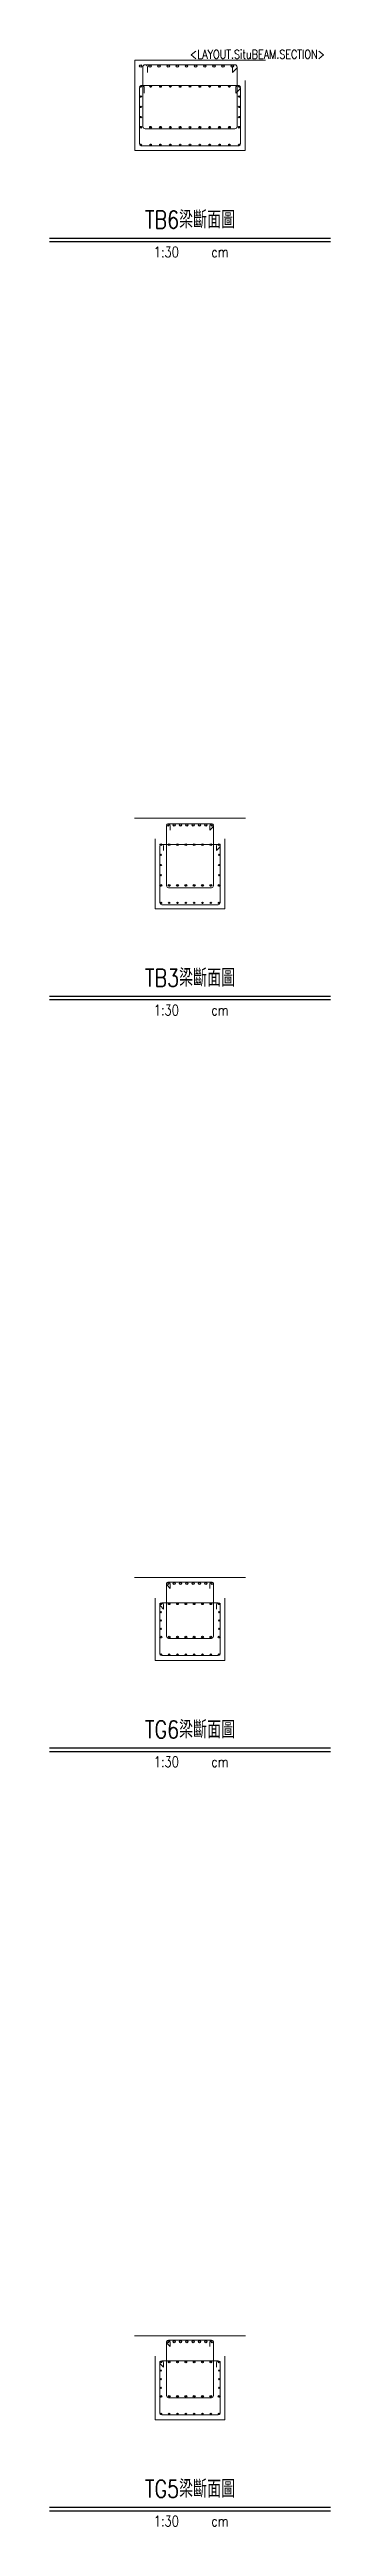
# Model space of a CAD drawing. Extents: x -4754 to 4976, y -19960 to 3841.
# Drawn here: x 4493 to 4976, y -4072 to 175 of the extents above; entities that cross this region are included whole.
import ezdxf
from ezdxf.enums import TextEntityAlignment as Align

# ---------------------------------------------------------------- set-up
doc = ezdxf.new("R2010")
doc.units = 0
doc.header["$LTSCALE"] = 3
doc.layers.get('0').update_dxf_attribs({"linetype": 'CONTINUOUS'})
doc.layers.add('HB_0', color=7, linetype='CONTINUOUS', transparency=0.5)
for name, color, linetype in [('HB_TXT_CTEXT', 2, 'CONTINUOUS'), ('RCAD.PARM.Treatle', 2, 'CONTINUOUS'), ('鋼筋', 3, 'CONTINUOUS')]:
    doc.layers.add(name, color=color, linetype=linetype)
doc.styles.get("Standard").update_dxf_attribs({"font": 'ROMANS.shx', "width": 0.8, "bigfont": 'chineset.shx'})

msp = doc.modelspace()

# ---------------------------------------------------------------- texts
at = {"layer": 'RCAD.PARM.Treatle', "color": 4, "linetype": 'Continuous', "width": 0.8}
msp.add_text('<LAYOUT.SituBEAM.SECTION>', height=15, rotation=360, dxfattribs=at).set_placement((4734.573, 155.198), align=Align.BOTTOM_LEFT)

# ---------------------------------------------------------------- blocks, each defined once
blk = doc.blocks.new('title_beam')
at = {"color": 3, "linetype": 'Continuous'}
blk.add_line((-241.2, 0), (241.2, 0), dxfattribs=at)
at = {"color": 1, "linetype": 'Continuous'}
blk.add_line((-241.2, -6), (241.2, -6), dxfattribs=at)
at = {"color": 3, "linetype": 'Continuous', "width": 0.8}
blk.add_attdef('TITLE', text='', height=30, dxfattribs=at).set_placement((0, 33), align=Align.MIDDLE)
at = {"linetype": 'Continuous', "width": 0.8}
blk.add_attdef('SCALE', text='', height=18, dxfattribs=at).set_placement((-40.6, -24), align=Align.MIDDLE)
blk.add_attdef('CM', (36.5, -33), '', height=18, dxfattribs=at)
blk = doc.blocks.new('C')
at = {"color": 3, "linetype": 'Continuous'}
blk.add_circle((0, 0), 1.2, dxfattribs=at)

# ---------------------------------------------------------------- linework, layer by layer
at = {"layer": 'HB_0', "lineweight": 5}
for p, q in [((4640.073, 157.212, 399.995), (4864.073, 157.212, 399.995)), ((4639.573, -1142.788, 399.995), (4829.573, -1142.788, 399.995)), ((4829.573, -2444.802, -349), (4639.573, -2444.802, -349)), ((4829.573, -3744.802, -349), (4639.573, -3744.802, -349))]:
    msp.add_line(p, q, dxfattribs=at)
for points in [[(4640.073, 157.212, 399.995), (4640.073, 2.212, 399.995), (4829.073, 2.212, 399.995), (4829.073, 122.212, 399.995)], [(4674.573, -1177.788, 399.995), (4674.573, -1297.788, 399.995), (4794.573, -1297.788, 399.995), (4794.573, -1177.788, 399.995)], [(4794.573, -2479.802, -349), (4794.573, -2586.802, -349), (4674.573, -2586.802, -349), (4674.573, -2479.802, -349)], [(4794.573, -3779.802, -349), (4794.573, -3888.802, -349), (4674.573, -3888.802, -349), (4674.573, -3779.802, -349)]]:
    msp.add_polyline3d(points, dxfattribs=at)
at = {"layer": '鋼筋', "lineweight": 5}
for p, q in [((4653.668, 145.483, 374.043), (4653.668, 135.943, 374.091)), ((4653.668, 43.616, 372.966), (4653.668, 145.475, 372.453)), ((4811.503, 149.458, 374.023), (4657.643, 149.458, 374.023)), ((4661.618, 145.475, 372.453), (4661.618, 135.935, 372.501)), ((4807.528, 135.935, 372.501), (4807.528, 145.475, 372.453)), ((4807.568, 135.927, 374.092), (4814.314, 142.672, 374.058)), ((4815.478, 145.475, 372.453), (4815.478, 43.616, 372.966)), ((4648.168, 109.936, 371.042), (4648.168, 100.396, 371.09)), ((4648.168, 14.07, 369.935), (4648.168, 109.928, 369.452)), ((4817.003, 113.911, 371.022), (4652.143, 113.911, 371.022)), ((4656.118, 109.928, 369.452), (4656.118, 100.388, 369.5)), ((4813.028, 100.388, 369.5), (4813.028, 109.928, 369.452)), ((4813.068, 100.379, 371.09), (4819.814, 107.125, 371.056)), ((4820.978, 109.928, 369.452), (4820.978, 14.07, 369.935)), ((4817.003, 10.095, 369.955), (4652.143, 10.095, 369.955)), ((4811.503, 39.641, 372.986), (4657.643, 39.641, 372.986)), ((4783.143, -1187.459, 130.706), (4686.003, -1187.459, 130.706)), ((4694.328, -1155.493, 53.084), (4694.328, -1163.113, 53.123)), ((4694.328, -1258.638, 52.333), (4694.328, -1155.499, 51.814)), ((4771.643, -1152.318, 53.068), (4697.503, -1152.318, 53.068)), ((4700.678, -1155.499, 51.814), (4700.678, -1163.119, 51.853)), ((4768.468, -1163.119, 51.853), (4768.468, -1155.499, 51.814)), ((4768.5, -1163.126, 53.123), (4773.888, -1157.738, 53.096)), ((4774.818, -1155.499, 51.814), (4774.818, -1258.638, 52.333)), ((4682.828, -1190.634, 130.722), (4682.828, -1198.254, 130.761)), ((4682.828, -1287.778, 129.941), (4682.828, -1190.64, 129.452)), ((4689.178, -1190.64, 129.452), (4689.178, -1198.26, 129.491)), ((4779.968, -1198.26, 129.491), (4779.968, -1190.64, 129.452)), ((4780, -1198.267, 130.761), (4785.388, -1192.879, 130.733)), ((4786.318, -1190.64, 129.452), (4786.318, -1287.778, 129.941)), ((4771.643, -1261.813, 52.349), (4697.503, -1261.813, 52.349)), ((4783.143, -1290.953, 129.957), (4686.003, -1290.953, 129.957)), ((4694.328, -2455.732, -162.54), (4694.328, -2545.872, -162.54)), ((4700.646, -2463.365, -163.81), (4695.258, -2457.977, -163.81)), ((4697.503, -2452.557, -163.81), (4771.643, -2452.557, -163.81)), ((4700.678, -2463.352, -162.54), (4700.678, -2455.732, -162.54)), ((4768.468, -2455.732, -162.54), (4768.468, -2463.352, -162.54)), ((4774.818, -2455.732, -163.81), (4774.818, -2463.352, -163.81)), ((4774.818, -2545.872, -162.54), (4774.818, -2455.732, -162.54)), ((4682.828, -2491.232, -160), (4682.828, -2575.372, -160)), ((4689.146, -2498.865, -161.27), (4683.758, -2493.477, -161.27)), ((4686.003, -2488.057, -161.27), (4783.143, -2488.057, -161.27)), ((4689.178, -2498.852, -160), (4689.178, -2491.232, -160)), ((4779.968, -2491.232, -160), (4779.968, -2498.852, -160)), ((4786.318, -2491.232, -161.27), (4786.318, -2498.852, -161.27)), ((4786.318, -2575.372, -160), (4786.318, -2491.232, -160)), ((4686.003, -2578.547, -160), (4783.143, -2578.547, -160)), ((4697.503, -2549.047, -162.54), (4771.643, -2549.047, -162.54)), ((4694.328, -3755.732, -162.54), (4694.328, -3847.872, -162.54)), ((4700.646, -3763.365, -163.81), (4695.258, -3757.977, -163.81)), ((4697.503, -3752.557, -163.81), (4771.643, -3752.557, -163.81)), ((4700.678, -3763.352, -162.54), (4700.678, -3755.732, -162.54)), ((4768.468, -3755.732, -162.54), (4768.468, -3763.352, -162.54)), ((4774.818, -3755.732, -163.81), (4774.818, -3763.352, -163.81)), ((4774.818, -3847.872, -162.54), (4774.818, -3755.732, -162.54)), ((4682.828, -3791.232, -160), (4682.828, -3877.372, -160)), ((4689.146, -3798.865, -161.27), (4683.758, -3793.477, -161.27)), ((4686.003, -3788.057, -161.27), (4783.143, -3788.057, -161.27)), ((4689.178, -3798.852, -160), (4689.178, -3791.232, -160)), ((4779.968, -3791.232, -160), (4779.968, -3798.852, -160)), ((4786.318, -3791.232, -161.27), (4786.318, -3798.852, -161.27)), ((4786.318, -3877.372, -160), (4786.318, -3791.232, -160)), ((4697.503, -3851.047, -162.54), (4771.643, -3851.047, -162.54)), ((4686.003, -3880.547, -160), (4783.143, -3880.547, -160))]:
    msp.add_line(p, q, dxfattribs=at)
at = {"layer": '鋼筋', "lineweight": 5, "extrusion": (1.23285e-18, 0.005033, 0.999987)}
for centre, radius in [((4657.643, 143.598, 374.771), 3.975), ((4652.143, 108.067, 371.591), 3.975), ((4686.003, -1191.277, 124.727), 3.175), ((4697.503, -1155.745, 47.267), 3.175)]:
    msp.add_arc(centre, radius, 90, 180, dxfattribs=at)
at = {"layer": '鋼筋', "lineweight": 5, "extrusion": (-1.23285e-18, -0.005033, -0.999987)}
for centre, radius, start, end in [((-4657.643, 143.598, -373.181), 3.975, 0, 180), ((-4811.503, 143.598, -373.181), 3.975, 0, 180), ((-4652.143, 108.067, -370.001), 3.975, 0, 180), ((-4817.003, 108.067, -370.001), 3.975, 0, 180), ((-4657.643, 41.738, -373.181), 3.975, 270, 0), ((-4811.503, 41.738, -373.181), 3.975, 180, 270), ((-4652.143, 12.208, -370.001), 3.975, 270, 0), ((-4817.003, 12.208, -370.001), 3.975, 180, 270), ((-4686.003, -1191.277, -123.457), 3.175, 0, 180), ((-4697.503, -1155.745, -45.997), 3.175, 0, 180), ((-4771.643, -1155.745, -45.997), 3.175, 0, 180), ((-4783.143, -1191.277, -123.457), 3.175, 0, 180), ((-4697.503, -1258.886, -45.997), 3.175, 270, 0), ((-4771.643, -1258.886, -45.997), 3.175, 180, 270), ((-4686.003, -1288.416, -123.457), 3.175, 270, 0), ((-4783.143, -1288.416, -123.457), 3.175, 180, 270)]:
    msp.add_arc(centre, radius, start, end, dxfattribs=at)
at = {"layer": '鋼筋', "lineweight": 5, "extrusion": (1.73472e-18, 0.005033, 0.999987)}
for centre, radius in [((4811.503, 143.598, 374.771), 3.975), ((4817.003, 108.067, 371.591), 3.975), ((4771.643, -1155.745, 47.267), 3.175), ((4783.143, -1191.277, 124.727), 3.175)]:
    msp.add_arc(centre, radius, 315, 90, dxfattribs=at)
at = {"layer": '鋼筋', "lineweight": 5, "extrusion": (-8.62817e-32, -1.22465e-16, -1)}
for centre in [(-4697.503, -2455.732, 163.81), (-4697.503, -3755.732, 163.81)]:
    msp.add_arc(centre, 3.175, 315, 90, dxfattribs=at)
at = {"layer": '鋼筋', "lineweight": 5}
for centre, start, end in [((4697.503, -2455.732, -162.54), 0, 180), ((4771.643, -2455.732, -162.54), 0, 180), ((4686.003, -2491.232, -160), 0, 180), ((4783.143, -2491.232, -160), 0, 180), ((4697.503, -2545.872, -162.54), 180, 270), ((4771.643, -2545.872, -162.54), 270, 0), ((4686.003, -2575.372, -160), 180, 270), ((4783.143, -2575.372, -160), 270, 0), ((4697.503, -3755.732, -162.54), 0, 180), ((4771.643, -3755.732, -162.54), 0, 180), ((4686.003, -3791.232, -160), 0, 180), ((4783.143, -3791.232, -160), 0, 180), ((4697.503, -3847.872, -162.54), 180, 270), ((4771.643, -3847.872, -162.54), 270, 0), ((4686.003, -3877.372, -160), 180, 270), ((4783.143, -3877.372, -160), 270, 0)]:
    msp.add_arc(centre, 3.175, start, end, dxfattribs=at)
at = {"layer": '鋼筋', "lineweight": 5, "extrusion": (-7.68898e-32, -1.22465e-16, -1)}
for centre in [(-4771.643, -2455.732, 163.81), (-4771.643, -3755.732, 163.81)]:
    msp.add_arc(centre, 3.175, 90, 180, dxfattribs=at)
at = {"layer": '鋼筋', "lineweight": 5, "extrusion": (-3.69779e-32, -1.22465e-16, -1)}
for centre in [(-4686.003, -2491.232, 161.27), (-4686.003, -3791.232, 161.27)]:
    msp.add_arc(centre, 3.175, 315, 90, dxfattribs=at)
at = {"layer": '鋼筋', "lineweight": 5, "extrusion": (-2.99908e-32, -1.22465e-16, -1)}
for centre in [(-4783.143, -2491.232, 161.27), (-4783.143, -3791.232, 161.27)]:
    msp.add_arc(centre, 3.175, 90, 180, dxfattribs=at)

# ---------------------------------------------------------------- block references
at = {"layer": 'HB_TXT_CTEXT', "linetype": 'Continuous'}
for p, values in [((4734.573, -147.788, 399.995), {'TITLE': 'TB6梁斷面圖', 'SCALE': '1:30', 'CM': 'cm'}), ((4734.573, -1447.788, 399.995), {'TITLE': 'TB3梁斷面圖', 'SCALE': '1:30', 'CM': 'cm'}), ((4734.573, -2736.802, -349), {'TITLE': 'TG6梁斷面圖', 'SCALE': '1:30', 'CM': 'cm'}), ((4734.573, -4038.802, -349), {'TITLE': 'TG5梁斷面圖', 'SCALE': '1:30', 'CM': 'cm'})]:
    msp.add_blockref('title_beam', p, dxfattribs=at).add_auto_attribs(values)
at = {"layer": '鋼筋', "linetype": 'Continuous'}
for p, xscale, yscale, zscale in [((4650.073, 147.109, 379.556), 1.61, 1.61, 1.61), ((4665.773, 147.109, 379.556), 1.61, 1.61, 1.61), ((4681.473, 147.109, 379.556), 1.61, 1.61, 1.61), ((4697.173, 147.109, 379.556), 1.61, 1.61, 1.61), ((4712.873, 147.109, 379.556), 1.61, 1.61, 1.61), ((4728.573, 147.109, 379.556), 1.61, 1.61, 1.61), ((4744.273, 147.109, 379.556), 1.61, 1.61, 1.61), ((4759.973, 147.109, 379.556), 1.61, 1.61, 1.61), ((4775.673, 147.109, 379.556), 1.61, 1.61, 1.61), ((4791.373, 147.109, 379.556), 1.61, 1.61, 1.61), ((4807.073, 147.109, 379.556), 1.61, 1.61, 1.61), ((4650.073, 112.111, 379.671), 1.11, 1.11, 1.11), ((4650.073, 94.608, 377.53), 0.955, 0.955, 0.955), ((4666.973, 112.111, 379.671), 1.11, 1.11, 1.11), ((4683.873, 112.111, 379.671), 1.11, 1.11, 1.11), ((4700.773, 112.111, 379.671), 1.11, 1.11, 1.11), ((4717.673, 112.111, 379.671), 1.11, 1.11, 1.11), ((4734.573, 112.111, 379.671), 1.11, 1.11, 1.11), ((4751.473, 112.111, 379.671), 1.11, 1.11, 1.11), ((4768.373, 112.111, 379.671), 1.11, 1.11, 1.11), ((4785.273, 112.111, 379.671), 1.11, 1.11, 1.11), ((4802.173, 112.111, 379.671), 1.11, 1.11, 1.11), ((4819.073, 112.111, 379.671), 1.11, 1.11, 1.11), ((4819.073, 94.608, 377.53), 0.955, 0.955, 0.955), ((4650.073, 42.181, 384.859), 1.27, 1.27, 1.27), ((4650.073, 77.116, 377.618), 0.955, 0.955, 0.955), ((4650.073, 59.624, 377.706), 0.955, 0.955, 0.955), ((4666.973, 42.181, 384.859), 1.27, 1.27, 1.27), ((4683.873, 42.181, 384.859), 1.27, 1.27, 1.27), ((4700.773, 42.181, 384.859), 1.27, 1.27, 1.27), ((4717.673, 42.181, 384.859), 1.27, 1.27, 1.27), ((4734.573, 42.181, 384.859), 1.27, 1.27, 1.27), ((4751.473, 42.181, 384.859), 1.27, 1.27, 1.27), ((4768.373, 42.181, 384.859), 1.27, 1.27, 1.27), ((4785.273, 42.181, 384.859), 1.27, 1.27, 1.27), ((4802.173, 42.181, 384.859), 1.27, 1.27, 1.27), ((4819.073, 42.181, 384.859), 1.27, 1.27, 1.27), ((4819.073, 77.116, 377.618), 0.955, 0.955, 0.955), ((4819.073, 59.624, 377.706), 0.955, 0.955, 0.955), ((4650.073, 12.152, 381.226), 0.955, 0.955, 0.955), ((4666.973, 12.152, 381.226), 0.955, 0.955, 0.955), ((4683.873, 12.152, 381.226), 0.955, 0.955, 0.955), ((4700.773, 12.152, 381.226), 0.955, 0.955, 0.955), ((4717.673, 12.152, 381.226), 0.955, 0.955, 0.955), ((4734.573, 12.152, 381.226), 0.955, 0.955, 0.955), ((4751.473, 12.152, 381.226), 0.955, 0.955, 0.955), ((4768.373, 12.152, 381.226), 0.955, 0.955, 0.955), ((4785.273, 12.152, 381.226), 0.955, 0.955, 0.955), ((4802.173, 12.152, 381.226), 0.955, 0.955, 0.955), ((4819.073, 12.152, 381.226), 0.955, 0.955, 0.955), ((4684.573, -1187.889, 379.671), 1.11, 1.11, 1.11), ((4696.573, -1154.18, 123.559), 1.61, 1.61, 1.61), ((4698.859, -1187.889, 379.671), 1.11, 1.11, 1.11), ((4707.431, -1154.18, 123.559), 1.61, 1.61, 1.61), ((4713.145, -1187.889, 379.671), 1.11, 1.11, 1.11), ((4718.288, -1154.18, 123.559), 1.61, 1.61, 1.61), ((4727.431, -1187.889, 379.671), 1.11, 1.11, 1.11), ((4729.145, -1154.18, 123.559), 1.61, 1.61, 1.61), ((4740.002, -1154.18, 123.559), 1.61, 1.61, 1.61), ((4741.716, -1187.889, 379.671), 1.11, 1.11, 1.11), ((4750.859, -1154.18, 123.559), 1.61, 1.61, 1.61), ((4756.002, -1187.889, 379.671), 1.11, 1.11, 1.11), ((4761.716, -1154.18, 123.559), 1.61, 1.61, 1.61), ((4770.288, -1187.889, 379.671), 1.11, 1.11, 1.11), ((4772.573, -1154.18, 123.559), 1.61, 1.61, 1.61), ((4784.573, -1187.889, 379.671), 1.11, 1.11, 1.11), ((4684.573, -1205.392, 377.53), 0.795, 0.795, 0.795), ((4684.573, -1222.884, 377.618), 0.795, 0.795, 0.795), ((4784.573, -1205.392, 377.53), 0.795, 0.795, 0.795), ((4784.573, -1222.884, 377.618), 0.795, 0.795, 0.795), ((4684.573, -1257.819, 384.859), 1.27, 1.27, 1.27), ((4684.573, -1240.376, 377.706), 0.795, 0.795, 0.795), ((4698.859, -1257.819, 384.859), 1.27, 1.27, 1.27), ((4713.145, -1257.819, 384.859), 1.27, 1.27, 1.27), ((4727.431, -1257.819, 384.859), 1.27, 1.27, 1.27), ((4741.716, -1257.819, 384.859), 1.27, 1.27, 1.27), ((4756.002, -1257.819, 384.859), 1.27, 1.27, 1.27), ((4770.288, -1257.819, 384.859), 1.27, 1.27, 1.27), ((4784.573, -1257.819, 384.859), 1.27, 1.27, 1.27), ((4784.573, -1240.376, 377.706), 0.795, 0.795, 0.795), ((4684.573, -1287.848, 381.226), 0.955, 0.955, 0.955), ((4698.859, -1287.848, 381.226), 0.955, 0.955, 0.955), ((4713.145, -1287.848, 381.226), 0.955, 0.955, 0.955), ((4727.431, -1287.848, 381.226), 0.955, 0.955, 0.955), ((4741.716, -1287.848, 381.226), 0.955, 0.955, 0.955), ((4756.002, -1287.848, 381.226), 0.955, 0.955, 0.955), ((4770.288, -1287.848, 381.226), 0.955, 0.955, 0.955), ((4784.573, -1287.848, 381.226), 0.955, 0.955, 0.955), ((4696.573, -2454.802, -328.51), 1.61, 1.61, 1.61), ((4707.431, -2454.802, -328.51), 1.61, 1.61, 1.61), ((4718.288, -2454.802, -328.51), 1.61, 1.61, 1.61), ((4729.145, -2454.802, -328.51), 1.61, 1.61, 1.61), ((4740.002, -2454.802, -328.51), 1.61, 1.61, 1.61), ((4750.859, -2454.802, -328.51), 1.61, 1.61, 1.61), ((4761.716, -2454.802, -328.51), 1.61, 1.61, 1.61), ((4772.573, -2454.802, -328.51), 1.61, 1.61, 1.61), ((4684.573, -2489.802, -329.23), 1.11, 1.11, 1.11), ((4684.573, -2504.052, -327), 0.795, 0.795, 0.795), ((4698.859, -2489.802, -329.23), 1.11, 1.11, 1.11), ((4713.145, -2489.802, -329.23), 1.11, 1.11, 1.11), ((4727.431, -2489.802, -329.23), 1.11, 1.11, 1.11), ((4741.716, -2489.802, -329.23), 1.11, 1.11, 1.11), ((4756.002, -2489.802, -329.23), 1.11, 1.11, 1.11), ((4770.288, -2489.802, -329.23), 1.11, 1.11, 1.11), ((4784.573, -2489.802, -329.23), 1.11, 1.11, 1.11), ((4784.573, -2504.052, -327), 0.795, 0.795, 0.795), ((4684.573, -2546.802, -334.11), 1.27, 1.27, 1.27), ((4684.573, -2518.302, -327), 0.795, 0.795, 0.795), ((4684.573, -2532.552, -327), 0.795, 0.795, 0.795), ((4698.859, -2546.802, -334.11), 1.27, 1.27, 1.27), ((4713.145, -2546.802, -334.11), 1.27, 1.27, 1.27), ((4727.431, -2546.802, -334.11), 1.27, 1.27, 1.27), ((4741.716, -2546.802, -334.11), 1.27, 1.27, 1.27), ((4756.002, -2546.802, -334.11), 1.27, 1.27, 1.27), ((4770.288, -2546.802, -334.11), 1.27, 1.27, 1.27), ((4784.573, -2546.802, -334.11), 1.27, 1.27, 1.27), ((4784.573, -2518.302, -327), 0.795, 0.795, 0.795), ((4784.573, -2532.552, -327), 0.795, 0.795, 0.795), ((4684.573, -2576.802, -330.315), 0.955, 0.955, 0.955), ((4698.859, -2576.802, -330.315), 0.955, 0.955, 0.955), ((4713.145, -2576.802, -330.315), 0.955, 0.955, 0.955), ((4727.431, -2576.802, -330.315), 0.955, 0.955, 0.955), ((4741.716, -2576.802, -330.315), 0.955, 0.955, 0.955), ((4756.002, -2576.802, -330.315), 0.955, 0.955, 0.955), ((4770.288, -2576.802, -330.315), 0.955, 0.955, 0.955), ((4784.573, -2576.802, -330.315), 0.955, 0.955, 0.955), ((4696.573, -3754.802, -328.51), 1.61, 1.61, 1.61), ((4707.431, -3754.802, -328.51), 1.61, 1.61, 1.61), ((4718.288, -3754.802, -328.51), 1.61, 1.61, 1.61), ((4729.145, -3754.802, -328.51), 1.61, 1.61, 1.61), ((4740.002, -3754.802, -328.51), 1.61, 1.61, 1.61), ((4750.859, -3754.802, -328.51), 1.61, 1.61, 1.61), ((4761.716, -3754.802, -328.51), 1.61, 1.61, 1.61), ((4772.573, -3754.802, -328.51), 1.61, 1.61, 1.61), ((4684.573, -3789.802, -329.23), 1.11, 1.11, 1.11), ((4684.573, -3804.552, -327), 0.795, 0.795, 0.795), ((4684.573, -3819.302, -327), 0.795, 0.795, 0.795), ((4698.859, -3789.802, -329.23), 1.11, 1.11, 1.11), ((4713.145, -3789.802, -329.23), 1.11, 1.11, 1.11), ((4727.431, -3789.802, -329.23), 1.11, 1.11, 1.11), ((4741.716, -3789.802, -329.23), 1.11, 1.11, 1.11), ((4756.002, -3789.802, -329.23), 1.11, 1.11, 1.11), ((4770.288, -3789.802, -329.23), 1.11, 1.11, 1.11), ((4784.573, -3789.802, -329.23), 1.11, 1.11, 1.11), ((4784.573, -3804.552, -327), 0.795, 0.795, 0.795), ((4784.573, -3819.302, -327), 0.795, 0.795, 0.795), ((4684.573, -3848.802, -334.11), 1.27, 1.27, 1.27), ((4684.573, -3834.052, -327), 0.795, 0.795, 0.795), ((4698.859, -3848.802, -334.11), 1.27, 1.27, 1.27), ((4713.145, -3848.802, -334.11), 1.27, 1.27, 1.27), ((4727.431, -3848.802, -334.11), 1.27, 1.27, 1.27), ((4741.716, -3848.802, -334.11), 1.27, 1.27, 1.27), ((4756.002, -3848.802, -334.11), 1.27, 1.27, 1.27), ((4770.288, -3848.802, -334.11), 1.27, 1.27, 1.27), ((4784.573, -3848.802, -334.11), 1.27, 1.27, 1.27), ((4784.573, -3834.052, -327), 0.795, 0.795, 0.795), ((4684.573, -3878.802, -330.315), 0.955, 0.955, 0.955), ((4698.859, -3878.802, -330.315), 0.955, 0.955, 0.955), ((4713.145, -3878.802, -330.315), 0.955, 0.955, 0.955), ((4727.431, -3878.802, -330.315), 0.955, 0.955, 0.955), ((4741.716, -3878.802, -330.315), 0.955, 0.955, 0.955), ((4756.002, -3878.802, -330.315), 0.955, 0.955, 0.955), ((4770.288, -3878.802, -330.315), 0.955, 0.955, 0.955), ((4784.573, -3878.802, -330.315), 0.955, 0.955, 0.955)]:
    msp.add_blockref('C', p, dxfattribs=dict(at, xscale=xscale, yscale=yscale, zscale=zscale))

msp.set_redraw_order([(e.dxf.handle, doc.entitydb.next_handle()) for e in msp.query("TEXT MTEXT ATTDEF DIMENSION ARC_DIMENSION")])  # texts and dimensions are drawn at this point

doc.saveas('drawing.dxf')
